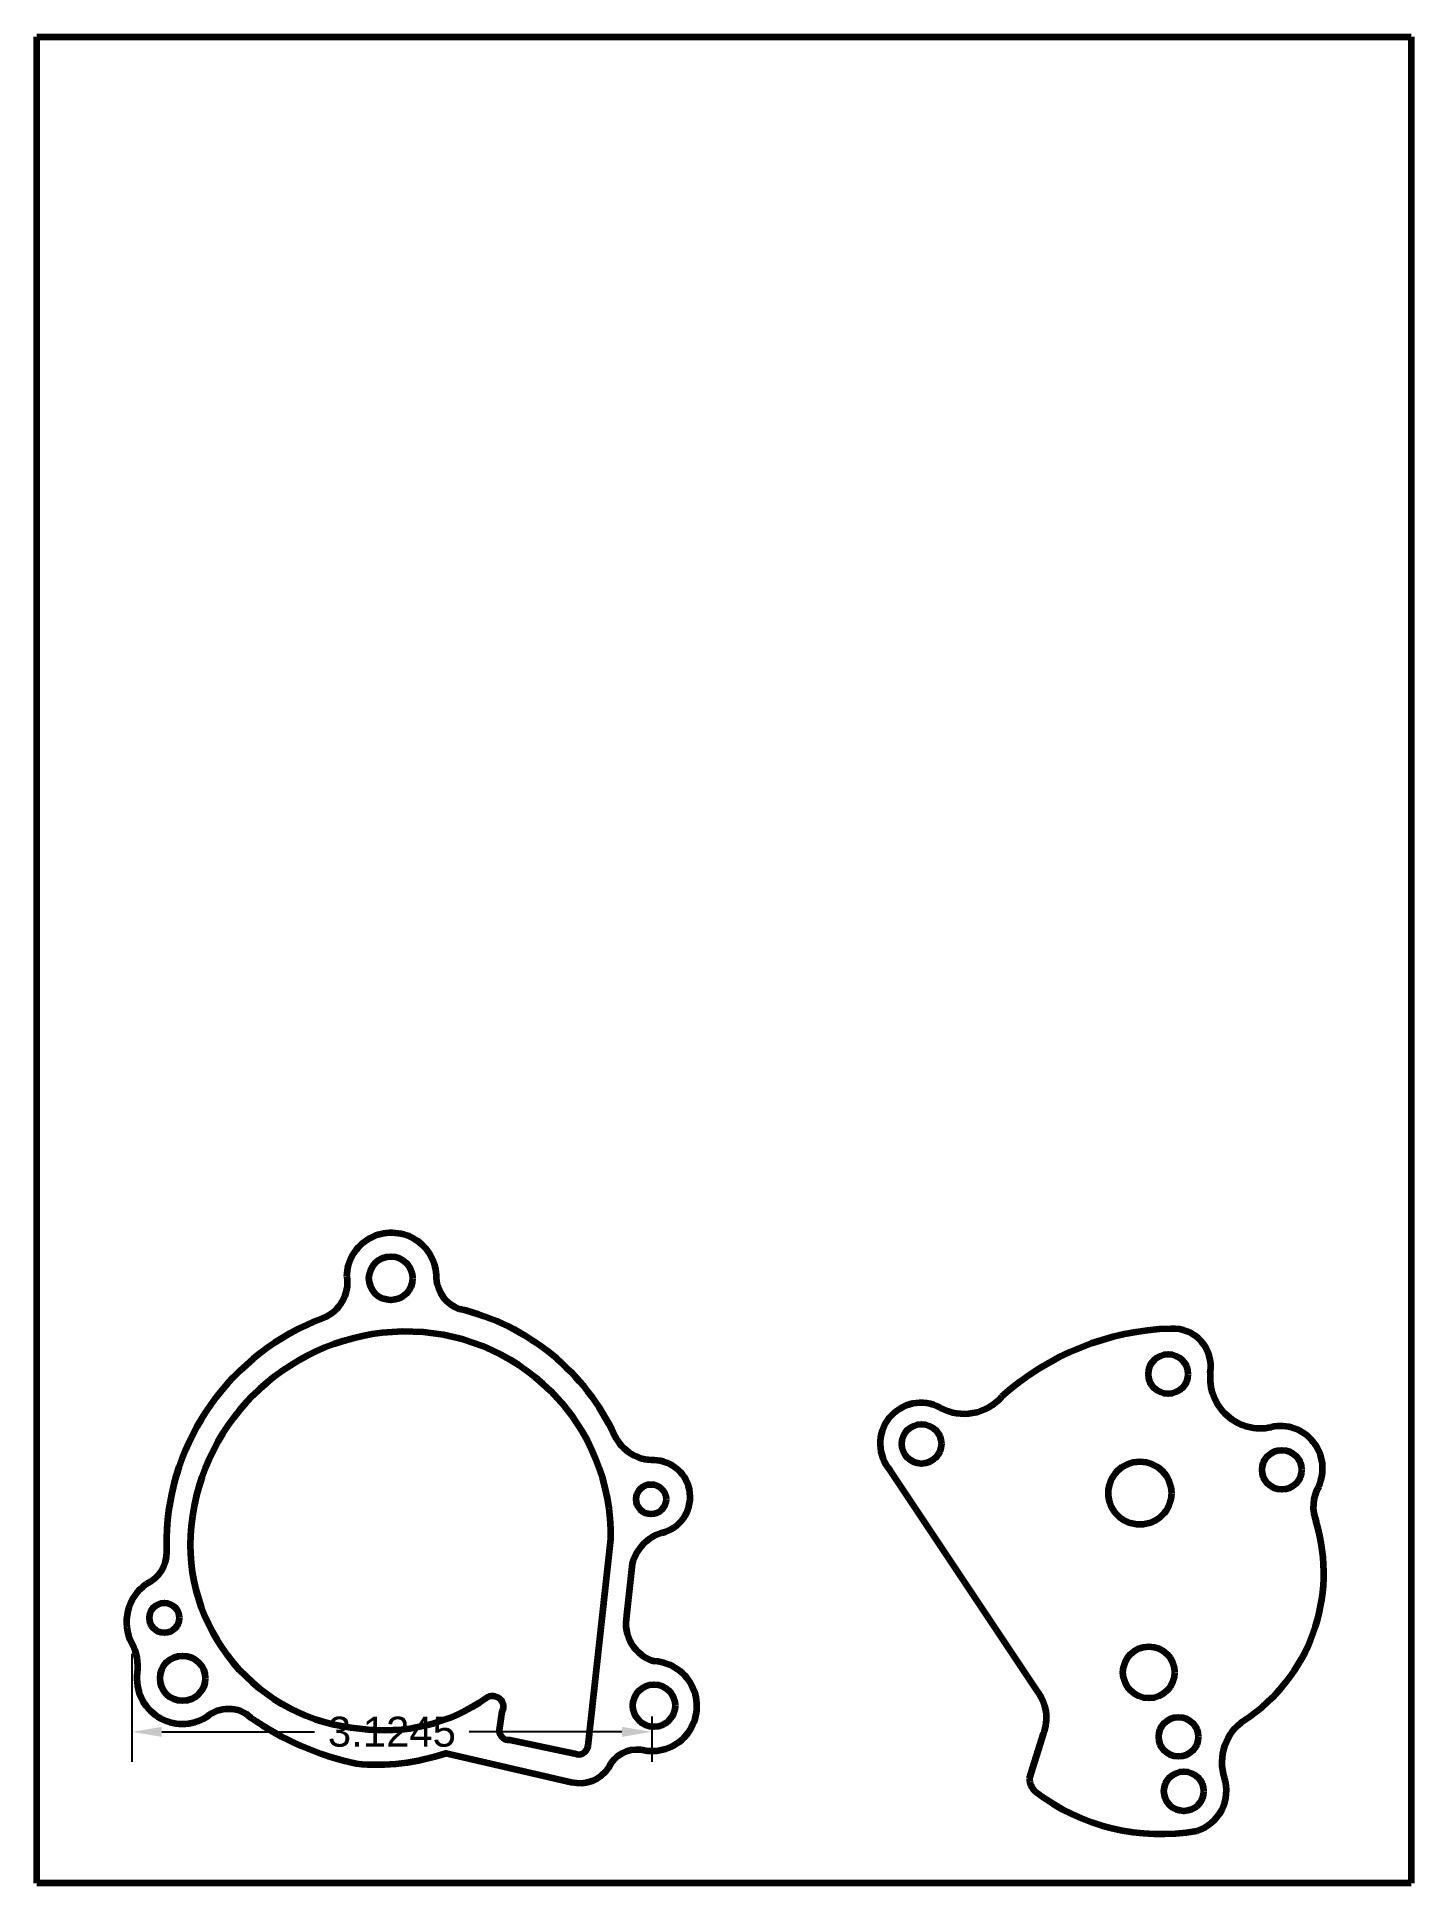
# Model space of a CAD drawing. Header units: inches. Extents: x 0 to 59, y 0 to 194.
# Drawn here: x 0 to 8.25, y 0 to 11.09 of the extents above; entities that cross this region are included whole.
import ezdxf

# ---------------------------------------------------------------- set-up
doc = ezdxf.new("R2010")
doc.units = ezdxf.units.IN
doc.header["$MEASUREMENT"] = 0
doc.layers.get('0').update_dxf_attribs({"lineweight": 140})
doc.layers.add('path', color=7, linetype='Continuous', lineweight=140)
doc.styles.get("Standard").update_dxf_attribs({"font": 'Arial.ttf'})
doc.dimstyles.get("Standard").update_dxf_attribs({"dimtxt": 0.18, "dimasz": 0.18, "dimexe": 0.18, "dimexo": 0.0625, "dimgap": 0.09, "dimtad": 0, "dimtih": 1, "dimtoh": 1, "dimdec": 4, "dimzin": 0, "dimdsep": 46, "dimtxsty": 'Standard', "dimcen": 0.09, "dimadec": 0, "dimazin": 0, "dimtfac": 1, "dimtdec": 4, "dimtofl": 0, "dimtmove": 0, "dimatfit": 3, "dimfxl": 1, "dimtolj": 1, "dimtzin": 0, "dimarcsym": 0})
picture_1 = doc.add_image_def('image1.png', size_in_pixel=(9904, 13303))

msp = doc.modelspace()

# ---------------------------------------------------------------- blocks, each defined once
blk = doc.blocks.new('*D3')
at = {"layer": 'Defpoints', "color": 0, "lineweight": -2, "transparency": 16777216}
for p, q in [((0.57, 1.377), (0.57, 0.728)), ((3.694, 1), (3.694, 0.728)), ((0.75, 0.908), (1.668, 0.908)), ((3.514, 0.908), (2.596, 0.908))]:
    blk.add_line(p, q, dxfattribs=at)
at = {"layer": 'Defpoints', "color": 0, "transparency": 16777216}
for p in [(0.57, 1.439), (3.694, 1.063), (3.694, 0.908)]:
    blk.add_point(p, dxfattribs=at)
for points in [[(0.75, 0.938), (0.75, 0.878), (0.57, 0.908)], [(3.514, 0.938), (3.514, 0.878), (3.694, 0.908)]]:
    blk.add_solid(points, dxfattribs=at)
at = {"layer": 'Defpoints', "color": 0, "transparency": 16777216, "insert": (2.132, 0.908), "char_height": 0.18, "attachment_point": 5}
blk.add_mtext('\\A1;3.1245', dxfattribs=at)

# ---------------------------------------------------------------- dimensions: what is measured, and where the dimension line sits
at = {"layer": 'Defpoints', "transparency": 33554687}
dim = msp.add_linear_dim(base=(3.6944, 0.9083), p1=(0.56993, 1.43944), p2=(3.6944, 1.06267), dimstyle='Standard', dxfattribs=at)
dim.commit()
dim.dimension.update_dxf_attribs({"geometry": '*D3', "text_midpoint": (2.13217, 0.9083)})

# ---------------------------------------------------------------- linework, layer by layer
at = {"layer": 'path', "color": 1, "transparency": 33554687}
for p, q in [((6.00544, 1.15549), (5.12526, 2.47752)), ((5.96121, 0.62876), (6.04467, 0.89596))]:
    msp.add_line(p, q, dxfattribs=at)
for points in [[(1.86157, 3.64243, -1.00358864), (2.39757, 3.63186, 0.29097681), (2.53735, 3.44708)], [(1.86157, 3.64243, -0.34252461), (1.71852, 3.39157, 0.30619915), (0.77762, 2.07099), (0.77854, 1.98933, -0.30247224), (0.65644, 1.79539)], [(3.70832, 2.53892, -0.29119168), (3.47144, 2.68499, 0.23110959), (2.53735, 3.44708, 0.23110959)], [(3.75319, 2.10357, 0.25412033), (3.57422, 1.9165), (3.54179, 1.60713, 0.39248947), (3.70951, 1.33168, 0.39248947)], [(0.65644, 1.79539, 0.3778931), (0.56993, 1.43944, -0.15310375), (0.60214, 1.26283, 0.6340968), (1.01961, 0.99874, -0.38254128), (1.28359, 0.99477, 0.09970598), (1.91755, 0.71729, 0.10825406), (2.45572, 0.78098), (3.20973, 0.60625, 0.31641879), (3.4348, 0.69426, -0.33229664), (3.62933, 0.80122)]]:
    msp.add_lwpolyline(points, format="xyb", dxfattribs=at)
msp.add_lwpolyline([(2.19537, 3.31136, 0.37927795), (0.92581, 2.14241, 0.41877097), (1.93986, 0.92868, 0.19120533), (2.69946, 1.11219, -0.788264), (2.79318, 1.02985), (2.77906, 0.9329, 0.5428027), (2.84135, 0.85934), (3.22837, 0.77839, 0.52319402), (3.3103, 0.82452), (3.44785, 2.0642, 0.42462367)], format="xyb", close=True, dxfattribs=at)
for centre, radius in [((2.12543, 3.63189), 0.13096), ((6.79416, 3.0568), 0.11882), ((5.31333, 2.63718), 0.11882), ((7.47687, 2.48165), 0.11882), ((6.62467, 2.34188), 0.18897), ((3.6887, 2.30461), 0.08978), ((0.76535, 1.59234), 0.08978), ((0.87509, 1.22977), 0.13568), ((6.67819, 1.26523), 0.15513), ((3.70613, 1.06555), 0.12714), ((6.85656, 0.87792), 0.11882), ((6.88815, 0.55124), 0.11882)]:
    msp.add_circle(centre, radius, dxfattribs=at)
for centre, radius, start, end in [((6.86347, 1.7281), 1.6018, 91.891218, 131.838176), ((6.8237, 3.10286), 0.22655, 350.599577, 93.313808), ((7.34942, 3.03506), 0.30378, 174.182967, 282.053755), ((5.30896, 2.63911), 0.24466, 61.558181, 221.335668), ((5.56837, 3.11803), 0.3, 241.558181, 319.069842), ((7.46759, 2.48931), 0.25463, 335.075494, 102.411755), ((3.70263, 2.31834), 0.22065, 283.247701, 89.38206), ((7.91285, 2.25963), 0.24682, 150.278355, 201.678311), ((6.67076, 1.86113), 1.05833, 303.301299, 16.881172), ((3.6944, 1.06267), 0.26943, 256.024916, 86.784134), ((5.80842, 0.99298), 0.25539, 337.673932, 39.516218), ((7.41654, 0.72584), 0.3, 123.301299, 198.315896), ((6.06917, 0.62876), 0.10797, 180, 226.360121), ((6.89461, 0.55307), 0.24978, 287.204791, 18.315896), ((6.74829, 1.53242), 1.2377, 232.490049, 280.248243)]:
    msp.add_arc(centre, radius, start, end, dxfattribs=at)

msp.set_redraw_order([(e.dxf.handle, doc.entitydb.next_handle()) for e in msp.query("TEXT MTEXT ATTDEF DIMENSION ARC_DIMENSION")])  # texts and dimensions are drawn at this point

# ---------------------------------------------------------------- pictures from other files: only their frames are drawn
at = {"transparency": 33554465}
image = msp.add_image(picture_1, insert=(0, 0), size_in_units=(8.25335, 11.08586), dxfattribs=at)
image.dxf.flags = 7

doc.saveas('drawing.dxf')
